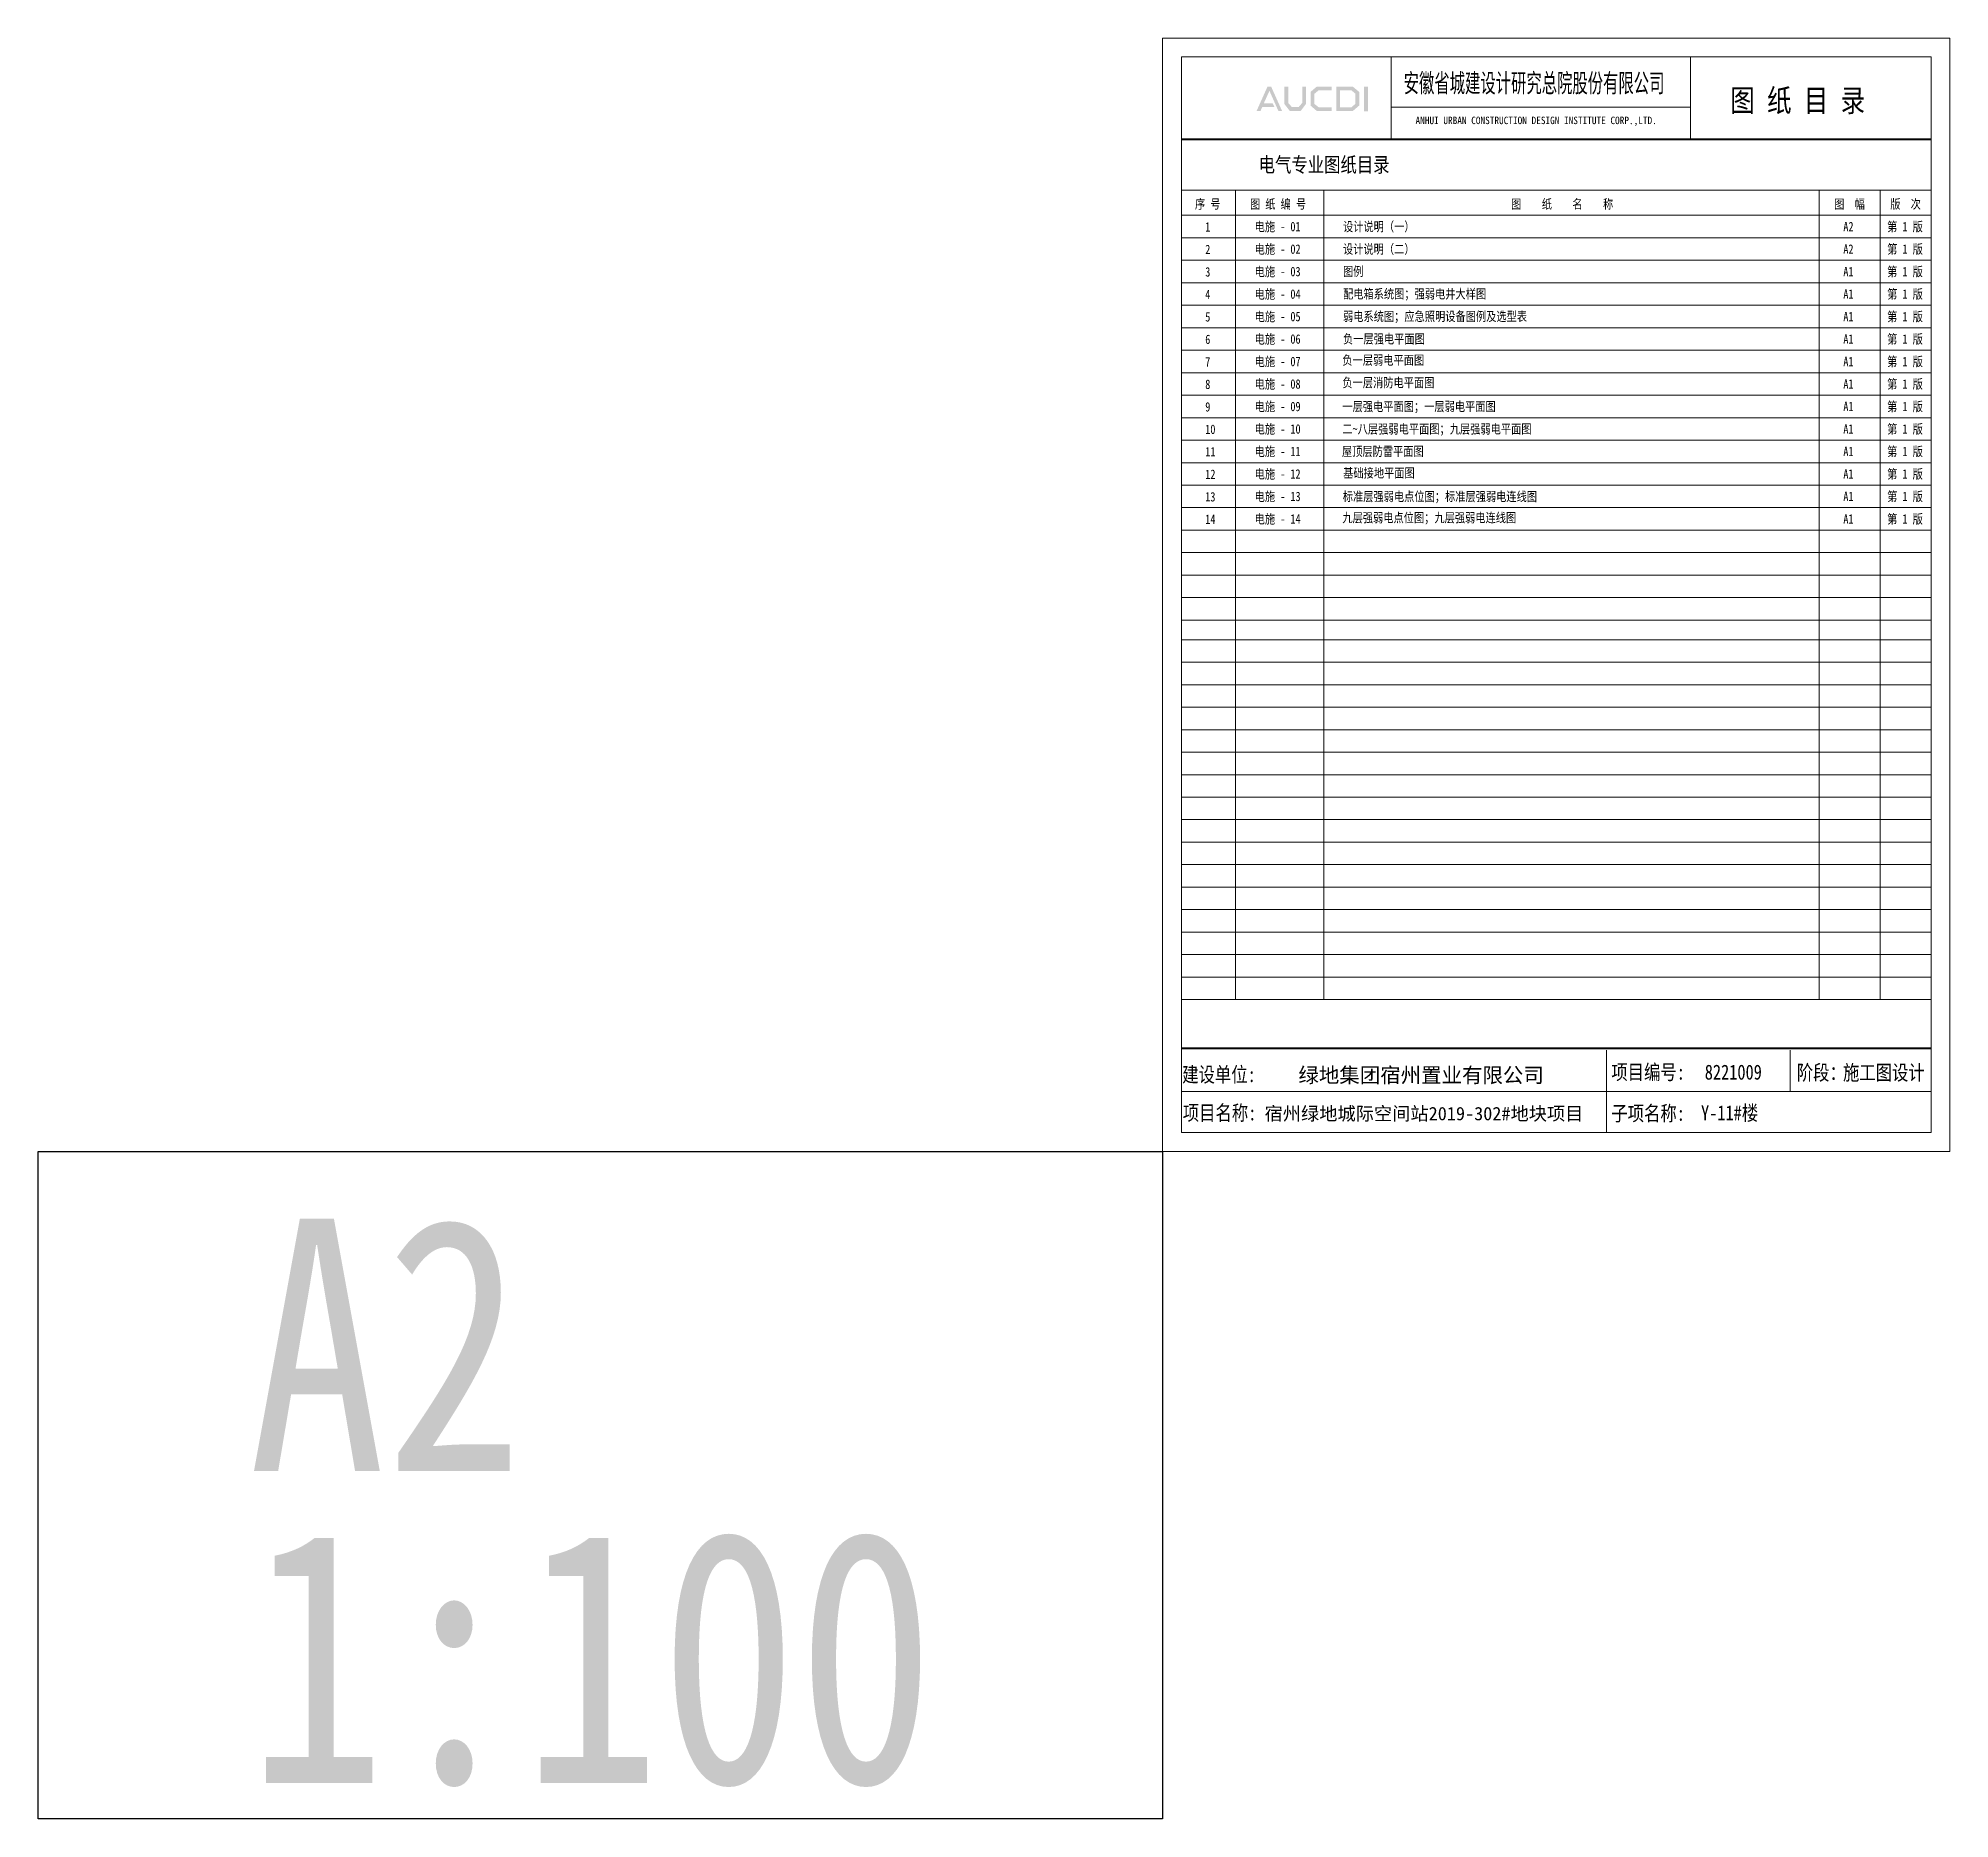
# Model space of a CAD drawing. Extents: x 3002737 to 4077523, y -995787 to -7267.
# Drawn here: x 3002737 to 3053735, y -597432 to -549924 of the extents above; entities that cross this region are included whole.
import ezdxf

# ---------------------------------------------------------------- set-up
doc = ezdxf.new("R2010")
doc.units = 0
doc.header["$LTSCALE"] = 1000
doc.header["$MEASUREMENT"] = 0
doc.layers.add('text', color=7, linetype='CONTINUOUS')
doc.layers.add('图签文字', color=4, linetype='CONTINUOUS')
doc.layers.add('图框', color=147, linetype='CONTINUOUS', lineweight=20)
doc.layers.add('图签', color=147, linetype='CONTINUOUS', lineweight=18)
doc.styles.add('宋体', font='', dxfattribs={"height": 4})
doc.styles.add('建筑图签-1', font='simhei.ttf', dxfattribs={"width": 0.7})
doc.styles.add('黑体', font='simhei.ttf')
doc.styles.get('宋体').set_extended_font_data('SimSun')

msp = doc.modelspace()

# ---------------------------------------------------------------- texts
at = {"layer": 'text', "color": 2, "style": '黑体', "width": 0.8}
for s, p in [('A2', (3008340.3, -588149.6)), ('1:100', (3008340.3, -596475.7))]:
    msp.add_text(s, height=6729.45, dxfattribs=at).set_placement(p)
at = {"layer": '图签', "color": 6, "style": '宋体'}
for s, height, p in [('绿地集团宿州置业有限公司', 400, (3036357.9, -577790.1)), ('宿州绿地城际空间站2019-302#地块项目', 356.677, (3035453.4, -578794.9))]:
    msp.add_text(s, height=height, dxfattribs=at).set_placement(p)
at = {"layer": '图签文字', "color": 7, "style": '建筑图签-1'}
for s, height, width, p in [('安徽省城建设计研究总院股份有限公司', 500, 0.6, (3039165.5, -551369.6)), ('图 纸 目 录', 600, 0.8, (3047877.9, -551883.6)), ('序 号', 250, 0.8, (3033597.4, -554472.8)), ('图 纸 编 号', 250, 0.8, (3035065.1, -554472.8)), ('图    纸    名    称', 250, 0.8, (3042032.1, -554472.8)), ('图  幅', 250, 0.8, (3050650.7, -554472.8)), ('版  次', 250, 0.8, (3052147.1, -554472.8)), ('1', 250, 0.8, (3033871.6, -555083.3)), ('电施 - 01', 250, 0.8, (3035189.6, -555074.7)), ('设计说明（一）', 250, 0.8, (3037546.8, -555074.7)), ('A2', 250, 0.8, (3050894.9, -555074.7)), ('第 1 版', 250, 0.8, (3052064.4, -555074.7)), ('2', 250, 0.8, (3033871.6, -555683.3)), ('电施 - 02', 250, 0.8, (3035189.6, -555674.7)), ('设计说明（二）', 250, 0.8, (3037546.8, -555674.7)), ('A2', 250, 0.8, (3050894.9, -555674.7)), ('第 1 版', 250, 0.8, (3052064.4, -555674.7)), ('3', 250, 0.8, (3033871.6, -556283.3)), ('电施 - 03', 250, 0.8, (3035189.6, -556274.7)), ('图例', 250, 0.8, (3037546.8, -556269.9)), ('A1', 250, 0.8, (3050894.9, -556274.7)), ('第 1 版', 250, 0.8, (3052064.4, -556274.7)), ('4', 250, 0.8, (3033871.6, -556883.3)), ('电施 - 04', 250, 0.8, (3035189.6, -556874.7)), ('配电箱系统图；强弱电井大样图', 250, 0.8, (3037546.8, -556869.9)), ('A1', 250, 0.8, (3050894.9, -556874.7)), ('第 1 版', 250, 0.8, (3052064.4, -556874.7)), ('5', 250, 0.8, (3033871.6, -557483.3)), ('电施 - 05', 250, 0.8, (3035189.6, -557474.7)), ('弱电系统图；应急照明设备图例及选型表', 250, 0.8, (3037546.8, -557469.9)), ('A1', 250, 0.8, (3050894.9, -557474.7)), ('第 1 版', 250, 0.8, (3052064.4, -557474.7)), ('6', 250, 0.8, (3033871.6, -558083.3)), ('电施 - 06', 250, 0.8, (3035189.6, -558074.7)), ('负一层强电平面图', 250, 0.8, (3037546.8, -558069.9)), ('A1', 250, 0.8, (3050894.9, -558074.7)), ('第 1 版', 250, 0.8, (3052064.4, -558074.7)), ('电施 - 07', 250, 0.8, (3035189.6, -558674.7)), ('负一层弱电平面图', 250, 0.8, (3037529.9, -558637.3)), ('A1', 250, 0.8, (3050894.9, -558674.7)), ('第 1 版', 250, 0.8, (3052064.4, -558674.7)), ('7', 250, 0.8, (3033871.6, -558683.3)), ('8', 250, 0.8, (3033871.6, -559283.3)), ('电施 - 08', 250, 0.8, (3035189.6, -559274.7)), ('负一层消防电平面图', 250, 0.8, (3037529.9, -559237.3)), ('A1', 250, 0.8, (3050894.9, -559274.7)), ('第 1 版', 250, 0.8, (3052064.4, -559274.7)), ('9', 250, 0.8, (3033871.6, -559883.3)), ('电施 - 09', 250, 0.8, (3035189.6, -559874.7)), ('一层强电平面图；一层弱电平面图', 250, 0.8, (3037529.9, -559874)), ('A1', 250, 0.8, (3050894.9, -559874.7)), ('第 1 版', 250, 0.8, (3052064.4, -559874.7)), ('10', 250, 0.8, (3033871.6, -560483.3)), ('电施 - 10', 250, 0.8, (3035189.6, -560474.7)), ('二~八层强弱电平面图；九层强弱电平面图', 250, 0.8, (3037529.9, -560474)), ('A1', 250, 0.8, (3050894.9, -560474.7)), ('第 1 版', 250, 0.8, (3052064.4, -560474.7)), ('11', 250, 0.8, (3033871.6, -561083.3)), ('电施 - 11', 250, 0.8, (3035189.6, -561074.7)), ('屋顶层防雷平面图', 250, 0.8, (3037519.2, -561071.1)), ('A1', 250, 0.8, (3050894.9, -561074.7)), ('第 1 版', 250, 0.8, (3052064.4, -561074.7)), ('12', 250, 0.8, (3033871.6, -561683.3)), ('电施 - 12', 250, 0.8, (3035189.6, -561674.7)), ('基础接地平面图', 250, 0.8, (3037551.2, -561646.8)), ('A1', 250, 0.8, (3050894.9, -561674.7)), ('第 1 版', 250, 0.8, (3052064.4, -561674.7)), ('电施 - 13', 250, 0.8, (3035189.6, -562274.7)), ('标准层强弱电点位图；标准层强弱电连线图', 250, 0.8, (3037540.5, -562275.8)), ('第 1 版', 250, 0.8, (3052064.4, -562274.7)), ('13', 250, 0.8, (3033871.6, -562283.3)), ('A1', 250, 0.8, (3050894.9, -562274.7)), ('14', 250, 0.8, (3033871.6, -562883.3)), ('电施 - 14', 250, 0.8, (3035189.6, -562874.7)), ('九层强弱电点位图；九层强弱电连线图', 250, 0.8, (3037529.9, -562840.8)), ('A1', 250, 0.8, (3050894.9, -562874.7)), ('第 1 版', 250, 0.8, (3052064.4, -562874.7)), ('项目编号:', 400, 0.8, (3044705.3, -577710)), ('阶段：', 400, 0.8, (3049652.5, -577722.5)), (' 建设单位: ', 400, 0.8, (3033038.7, -577775.1)), ('项目名称:', 400, 0.8, (3033272.2, -578797.5)), ('子项名称:', 400, 0.8, (3044705.3, -578809.8))]:
    msp.add_text(s, height=height, dxfattribs=dict(at, width=width)).set_placement(p)
at = {"layer": '图签文字', "linetype": 'Continuous', "style": '建筑图签-1', "width": 0.91}
msp.add_text('ANHUI URBAN CONSTRUCTION DESIGN INSTITUTE CORP.,LTD.', height=200, dxfattribs=at).set_placement((3039481.6, -552216))
at = {"layer": '图签文字', "style": '建筑图签-1', "width": 0.8}
msp.add_text('电气专业图纸目录', height=400, dxfattribs=at).set_placement((3035297, -553498.5))
at = {"layer": '图签文字', "color": 6, "style": '建筑图签-1', "width": 0.8}
for s, p in [('施工图设计', (3050885.1, -577722.5)), ('8221009', (3047198.1, -577710)), ('Y-11#楼', (3047098.3, -578797.5))]:
    msp.add_text(s, height=400, dxfattribs=at).set_placement(p)

# ---------------------------------------------------------------- hatches: boundary and pattern name
at = {"layer": '图签文字'}
h = msp.add_hatch(color=4, dxfattribs=at)
h.paths.add_polyline_path([(3038106, -551218.8), (3038212.8, -551218.8), (3038212.8, -551873.5), (3038106, -551873.5)])
h.paths.add_polyline_path([(3037466.2, -551317.9), (3037466.2, -551765), (3037772.7, -551765), (3037878.3, -551674.3), (3037878.3, -551403.5), (3037775.9, -551317.9)], flags=16)
h.paths.add_polyline_path([(3037365.9, -551217.5), (3037365.9, -551865.4), (3037809.9, -551865.4), (3037978.6, -551720.4), (3037978.6, -551356.6), (3037812.3, -551217.5)])
h.paths.add_polyline_path([(3037244.4, -551214.4), (3037244.4, -551312.4), (3036898.4, -551312.4), (3036785.5, -551406.7), (3036785.5, -551678.6), (3036898.4, -551765.5), (3037246.3, -551765.5), (3037246.3, -551869), (3036852.1, -551869), (3036680, -551721.1), (3036680, -551356.8), (3036848.4, -551214.4)])
h.paths.add_polyline_path([(3035983.9, -551215.9), (3036086.5, -551215.9), (3036086.5, -551650), (3036183.4, -551761.8), (3036362.4, -551761.8), (3036459.3, -551650), (3036459.3, -551215.9), (3036556.2, -551215.9), (3036556.2, -551681.7), (3036416.4, -551866.1), (3036129.3, -551866.1), (3035983.9, -551679.8)])
h.paths.add_polyline_path([(3035531.9, -551217.1), (3035631.3, -551217.1), (3035922, -551866.8), (3035823.7, -551866.8), (3035584.4, -551327.7), (3035435.6, -551657.8), (3035666.4, -551657.8), (3035717.9, -551755.7), (3035394.1, -551755.7), (3035344.2, -551868.5), (3035239.6, -551868.5)])

# ---------------------------------------------------------------- linework, layer by layer
at = {"layer": 'text', "color": 2}
msp.add_lwpolyline([(3032735, -597432.4), (3002736.8, -597432.4), (3002736.8, -579624), (3032735, -579624)], close=True, dxfattribs=at)
at = {"layer": '图框'}
for p, q in [((3053235, -550424), (3033235, -550424)), ((3033235, -550424), (3033235, -579124)), ((3038828.3, -552624), (3038828.3, -550424)), ((3046819, -552624), (3046819, -550424)), ((3053235, -579124), (3053235, -550424)), ((3046798, -551762), (3038828.3, -551762)), ((3033235, -553974), (3053235, -553974)), ((3033235, -553974), (3033235, -573774)), ((3033235, -553974), (3033235, -577974)), ((3034679.2, -553974), (3034679.2, -575574)), ((3037036.3, -553974), (3037036.3, -575574)), ((3050246.6, -553974), (3050246.6, -575574)), ((3051880.8, -553974), (3051880.8, -575574)), ((3033235, -554649), (3053235, -554649)), ((3033235, -554649), (3053235, -554649)), ((3053235, -554649), (3033235, -554649)), ((3053235, -554649), (3033235, -554649)), ((3053235, -555249), (3033235, -555249)), ((3053235, -555849), (3033235, -555849)), ((3033235, -555849), (3053235, -555849)), ((3033235, -555849), (3053235, -555849)), ((3053235, -555849), (3033235, -555849)), ((3033235, -556449), (3053235, -556449)), ((3033235, -556449), (3053235, -556449)), ((3053235, -556449), (3033235, -556449)), ((3053235, -556449), (3033235, -556449)), ((3033235, -557049), (3053235, -557049)), ((3033235, -557049), (3053235, -557049)), ((3053235, -557049), (3033235, -557049)), ((3053235, -557049), (3033235, -557049)), ((3033235, -557649), (3053235, -557649)), ((3033235, -557649), (3053235, -557649)), ((3053235, -557649), (3033235, -557649)), ((3053235, -557649), (3033235, -557649)), ((3053235, -557649), (3033235, -557649)), ((3053235, -557649), (3033235, -557649)), ((3053235, -558249), (3033235, -558249)), ((3033235, -558249), (3053235, -558249)), ((3033235, -558249), (3053235, -558249)), ((3053235, -558249), (3033235, -558249)), ((3033235, -558849), (3053235, -558849)), ((3033235, -558849), (3053235, -558849)), ((3053235, -558849), (3033235, -558849)), ((3053235, -558849), (3033235, -558849)), ((3033235, -559449), (3053235, -559449)), ((3033235, -559449), (3053235, -559449)), ((3053235, -559449), (3033235, -559449)), ((3053235, -559449), (3033235, -559449)), ((3033235, -560049), (3053235, -560049)), ((3033235, -560049), (3053235, -560049)), ((3053235, -560049), (3033235, -560049)), ((3053235, -560049), (3033235, -560049)), ((3053235, -560049), (3033235, -560049)), ((3053235, -560049), (3033235, -560049)), ((3053235, -560649), (3033235, -560649)), ((3033235, -560649), (3053235, -560649)), ((3033235, -560649), (3053235, -560649)), ((3053235, -560649), (3033235, -560649)), ((3033235, -561249), (3053235, -561249)), ((3033235, -561249), (3053235, -561249)), ((3053235, -561249), (3033235, -561249)), ((3053235, -561249), (3033235, -561249)), ((3033235, -561849), (3053235, -561849)), ((3033235, -561849), (3053235, -561849)), ((3053235, -561849), (3033235, -561849)), ((3053235, -561849), (3033235, -561849)), ((3033235, -562449), (3053235, -562449)), ((3033235, -562449), (3053235, -562449)), ((3053235, -562449), (3033235, -562449)), ((3053235, -562449), (3033235, -562449)), ((3053235, -562449), (3033235, -562449)), ((3053235, -562449), (3033235, -562449)), ((3053235, -563049), (3033235, -563049)), ((3033235, -563049), (3053235, -563049)), ((3033235, -563049), (3053235, -563049)), ((3053235, -563049), (3033235, -563049)), ((3033235, -563649), (3053235, -563649)), ((3033235, -563649), (3053235, -563649)), ((3053235, -563649), (3033235, -563649)), ((3053235, -563649), (3033235, -563649)), ((3053235, -564249), (3033235, -564249)), ((3053235, -564849), (3033235, -564849)), ((3053235, -564849), (3033235, -564849)), ((3053235, -565449), (3033235, -565449)), ((3053235, -565974), (3033235, -565974)), ((3033235, -565974), (3053235, -565974)), ((3033235, -565974), (3053235, -565974)), ((3053235, -565974), (3033235, -565974)), ((3033235, -566574), (3053235, -566574)), ((3033235, -566574), (3053235, -566574)), ((3053235, -566574), (3033235, -566574)), ((3053235, -566574), (3033235, -566574)), ((3033235, -567174), (3053235, -567174)), ((3033235, -567174), (3053235, -567174)), ((3053235, -567174), (3033235, -567174)), ((3053235, -567174), (3033235, -567174)), ((3033235, -567774), (3053235, -567774)), ((3033235, -567774), (3053235, -567774)), ((3053235, -567774), (3033235, -567774)), ((3053235, -567774), (3033235, -567774)), ((3053235, -567774), (3033235, -567774)), ((3053235, -567774), (3033235, -567774)), ((3053235, -568374), (3033235, -568374)), ((3033235, -568374), (3053235, -568374)), ((3033235, -568374), (3053235, -568374)), ((3053235, -568374), (3033235, -568374)), ((3033235, -568974), (3053235, -568974)), ((3033235, -568974), (3053235, -568974)), ((3053235, -568974), (3033235, -568974)), ((3053235, -568974), (3033235, -568974)), ((3033235, -569574), (3053235, -569574)), ((3033235, -569574), (3053235, -569574)), ((3053235, -569574), (3033235, -569574)), ((3053235, -569574), (3033235, -569574)), ((3033235, -570174), (3053235, -570174)), ((3033235, -570174), (3053235, -570174)), ((3053235, -570174), (3033235, -570174)), ((3053235, -570174), (3033235, -570174)), ((3053235, -570174), (3033235, -570174)), ((3053235, -570174), (3033235, -570174)), ((3053235, -570774), (3033235, -570774)), ((3033235, -570774), (3053235, -570774)), ((3033235, -570774), (3053235, -570774)), ((3053235, -570774), (3033235, -570774)), ((3033235, -571374), (3053235, -571374)), ((3033235, -571374), (3053235, -571374)), ((3053235, -571374), (3033235, -571374)), ((3053235, -571374), (3033235, -571374)), ((3033235, -571974), (3053235, -571974)), ((3033235, -571974), (3053235, -571974)), ((3053235, -571974), (3033235, -571974)), ((3053235, -571974), (3033235, -571974)), ((3033235, -572574), (3053235, -572574)), ((3033235, -572574), (3053235, -572574)), ((3053235, -572574), (3033235, -572574)), ((3053235, -572574), (3033235, -572574)), ((3053235, -572574), (3033235, -572574)), ((3053235, -572574), (3033235, -572574)), ((3053235, -573174), (3033235, -573174)), ((3033235, -573174), (3053235, -573174)), ((3033235, -573174), (3053235, -573174)), ((3053235, -573174), (3033235, -573174)), ((3033235, -573774), (3053235, -573774)), ((3033235, -573774), (3053235, -573774)), ((3053235, -573774), (3033235, -573774)), ((3053235, -573774), (3033235, -573774)), ((3033235, -574374), (3053235, -574374)), ((3033235, -574374), (3053235, -574374)), ((3053235, -574374), (3033235, -574374)), ((3053235, -574374), (3033235, -574374)), ((3053235, -574374), (3033235, -574374)), ((3053235, -574374), (3033235, -574374)), ((3053235, -574974), (3033235, -574974)), ((3033235, -574974), (3053235, -574974)), ((3033235, -574974), (3053235, -574974)), ((3053235, -574974), (3033235, -574974)), ((3053235, -575574), (3033235, -575574)), ((3044577.8, -576924), (3044577.8, -579124)), ((3049479.7, -576924), (3049479.7, -578023.8)), ((3033235, -578025), (3053235, -578023.5)), ((3033235, -579124), (3053235, -579124))]:
    msp.add_line(p, q, dxfattribs=at)
for points in [[(3053735, -549924), (3053735, -579624), (3032735, -579624), (3032735, -549924)], [(3053735, -549924), (3053735, -579624), (3032735, -579624), (3032735, -549924)], [(3033235, -579124), (3053235, -579124), (3053235, -550424), (3033235, -550424)]]:
    msp.add_lwpolyline(points, close=True, dxfattribs=at)
at = {"layer": '图框', "const_width": 56.2}
for points in [[(3033235, -552624), (3053235, -552624)], [(3033235, -576873.8), (3053235, -576873.8)]]:
    msp.add_lwpolyline(points, dxfattribs=at)

msp.set_redraw_order([(e.dxf.handle, doc.entitydb.next_handle()) for e in msp.query("TEXT MTEXT ATTDEF DIMENSION ARC_DIMENSION")])  # texts and dimensions are drawn at this point

doc.saveas('drawing.dxf')
